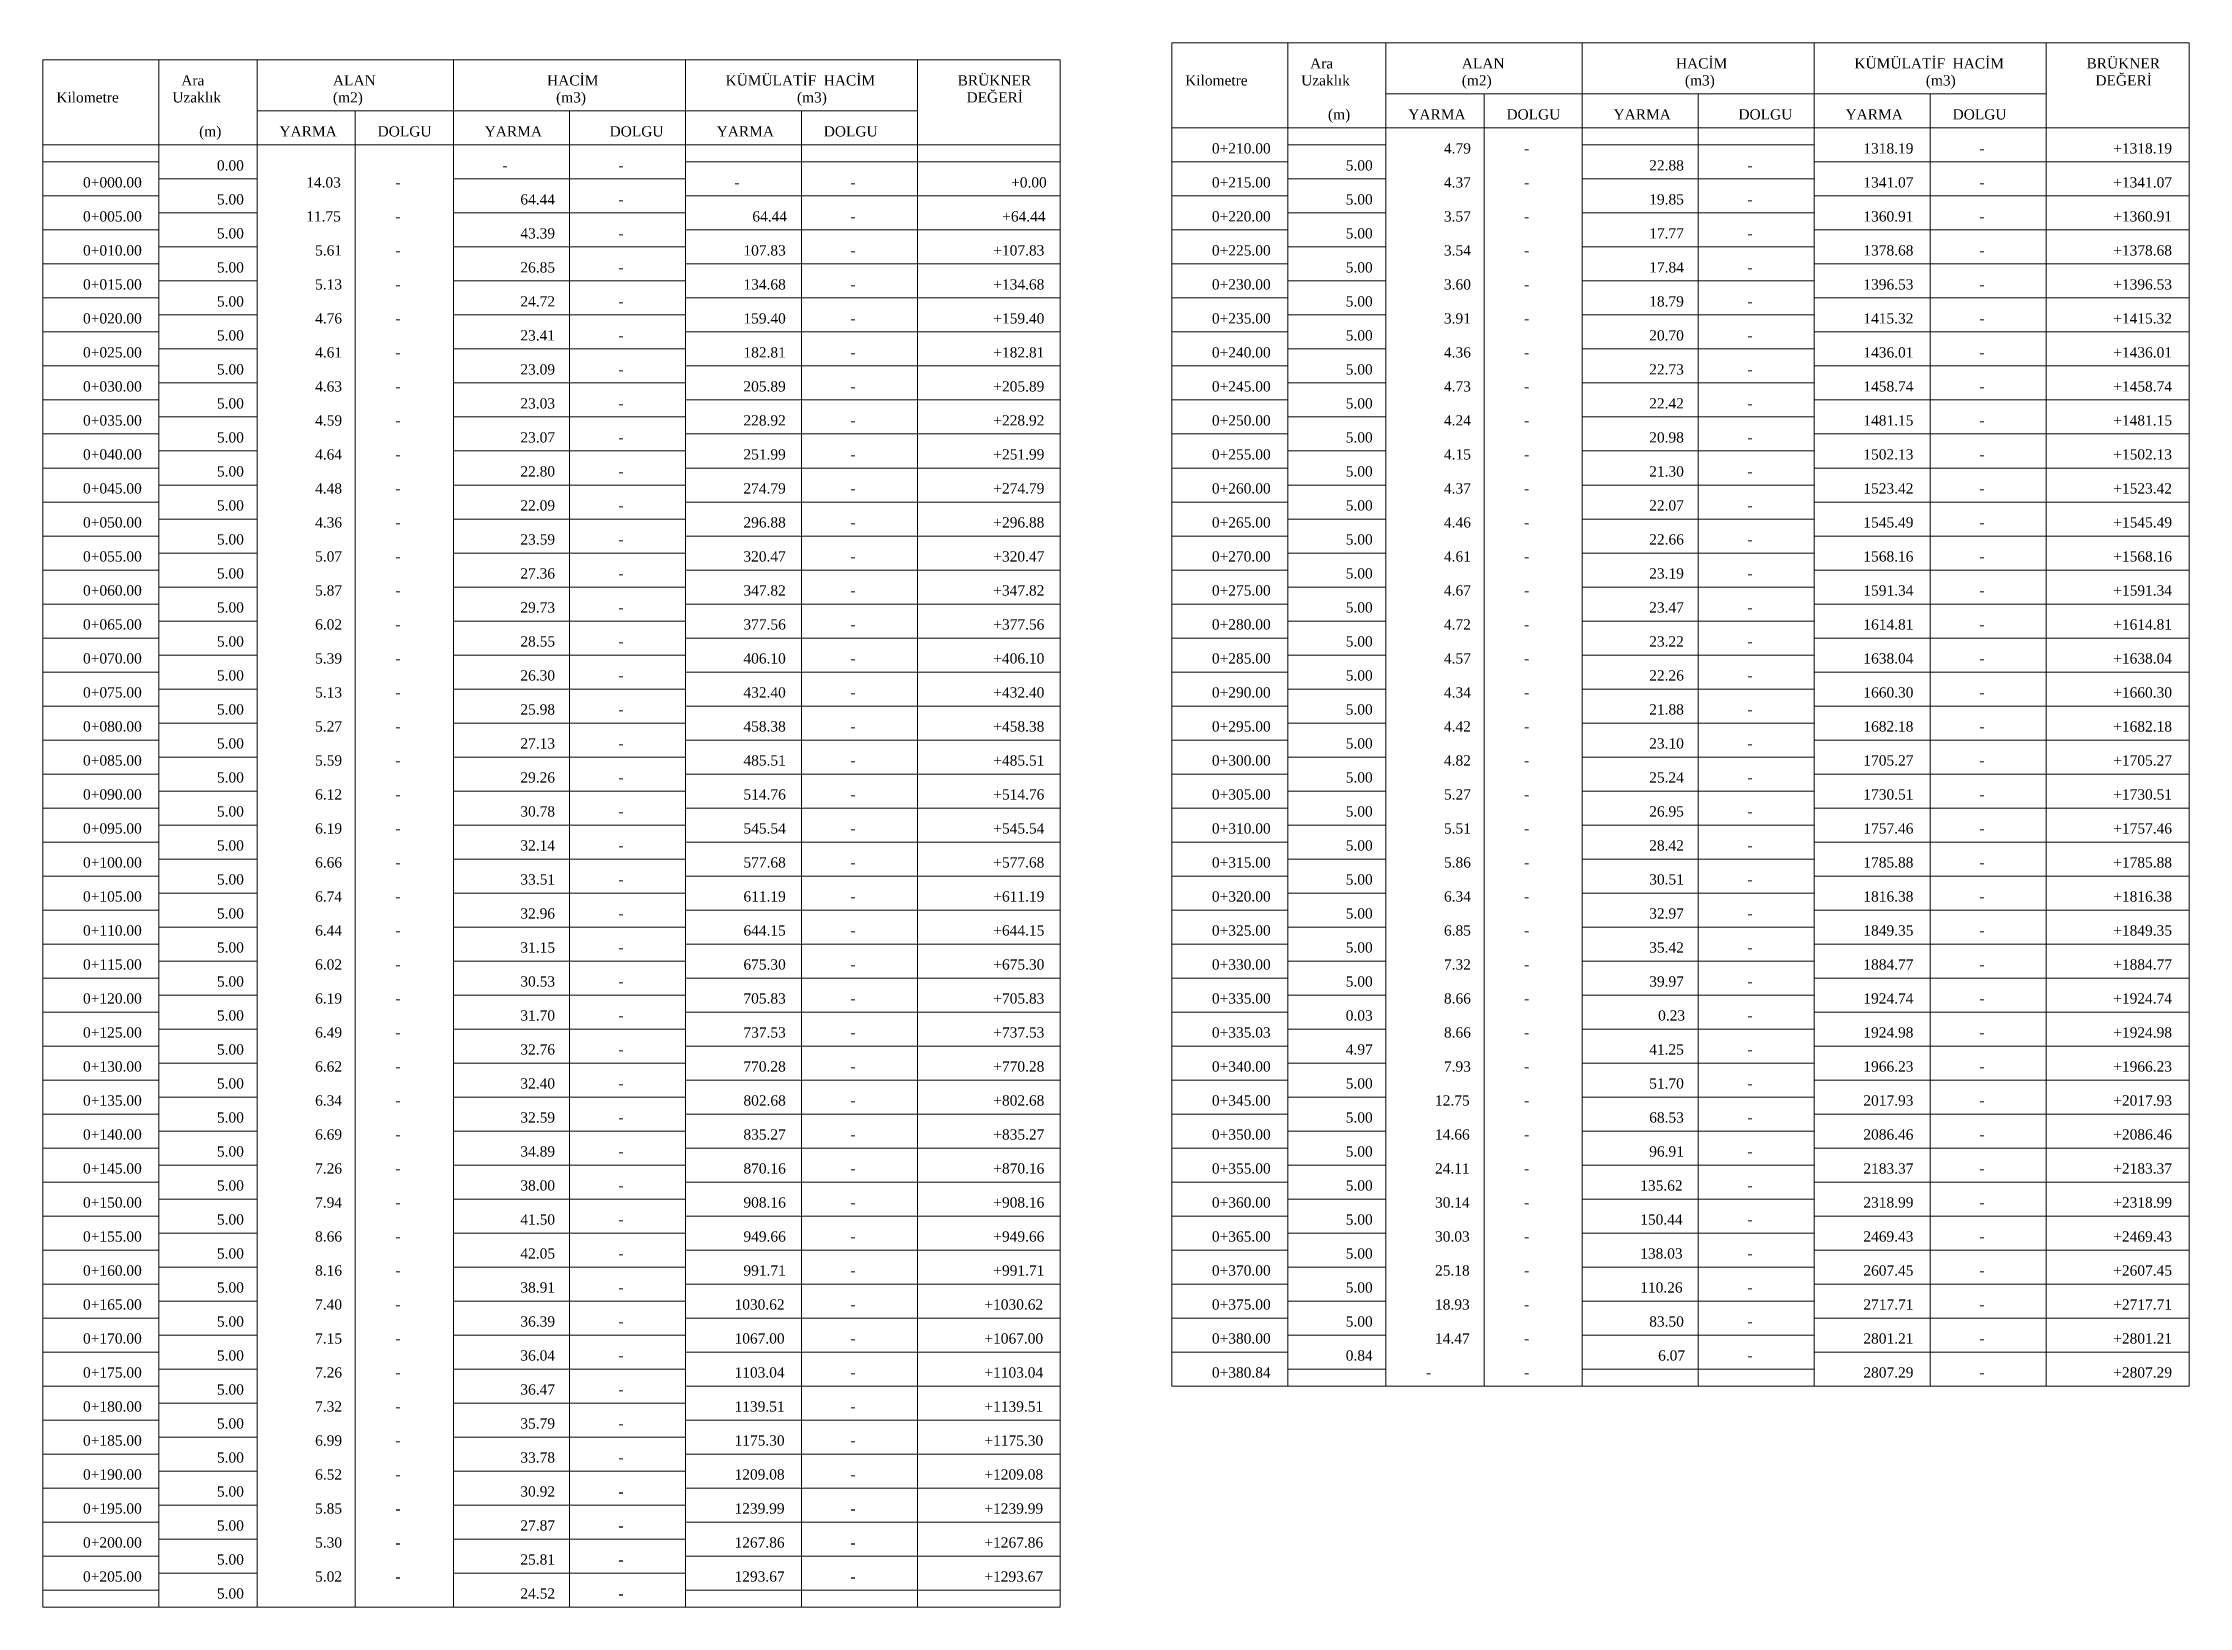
# Model space of a CAD drawing. Header units: metres. Extents: x 478603 to 489313, y 4282657 to 4289463.
# Drawn here: x 485146.6 to 485462.3, y 4284384.2 to 4284614.2 of the extents above; entities that cross this region are included whole.
import ezdxf

# ---------------------------------------------------------------- set-up
doc = ezdxf.new("R2010")
doc.units = ezdxf.units.M
for name, color, linetype, lineweight in [('TB_C', 96, 'Continuous', 0), ('TB_M', 18, 'Continuous', 0), ('TB_R', 1, 'Continuous', 0)]:
    doc.layers.add(name, color=color, linetype=linetype, lineweight=lineweight)
doc.styles.get("Standard").update_dxf_attribs({"font": 'times.ttf'})

msp = doc.modelspace()

# ---------------------------------------------------------------- texts
at = {"layer": 'TB_M'}
for s, p in [('Ara', (485333.01, 4284610.43)), ('ALAN', (485355.32, 4284610.43)), ('HACİM', (485386.82, 4284610.43)), ('KÜMÜLATİF', (485413.07, 4284610.43)), ('HACİM', (485427.51, 4284610.43)), ('BRÜKNER', (485447.2, 4284610.43)), ('Ara', (485166.98, 4284607.93)), ('ALAN', (485189.29, 4284607.93)), ('HACİM', (485220.79, 4284607.93)), ('KÜMÜLATİF', (485247.04, 4284607.93)), ('HACİM', (485261.48, 4284607.93)), ('BRÜKNER', (485281.17, 4284607.93)), ('Kilometre', (485314.64, 4284607.93)), ('Uzaklık', (485331.7, 4284607.93)), ('(m2)', (485355.32, 4284607.93)), ('(m3)', (485388.14, 4284607.93)), ('(m3)', (485423.57, 4284607.93)), ('DEĞERİ', (485448.51, 4284607.93)), ('Kilometre', (485148.61, 4284605.43)), ('Uzaklık', (485165.67, 4284605.43)), ('(m2)', (485189.29, 4284605.43)), ('(m3)', (485222.11, 4284605.43)), ('(m3)', (485257.54, 4284605.43)), ('DEĞERİ', (485282.48, 4284605.43)), ('(m)', (485335.64, 4284602.93)), ('YARMA', (485347.45, 4284602.93)), ('DOLGU', (485361.89, 4284602.93)), ('YARMA', (485377.64, 4284602.93)), ('DOLGU', (485396.01, 4284602.93)), ('YARMA', (485411.76, 4284602.93)), ('DOLGU', (485427.51, 4284602.93)), ('(m)', (485169.61, 4284600.43)), ('YARMA', (485181.42, 4284600.43)), ('DOLGU', (485195.86, 4284600.43)), ('YARMA', (485211.61, 4284600.43)), ('DOLGU', (485229.98, 4284600.43)), ('YARMA', (485245.73, 4284600.43)), ('DOLGU', (485261.48, 4284600.43)), ('0+210.00', (485318.57, 4284597.93)), ('-', (485364.51, 4284597.93)), ('-', (485431.45, 4284597.93)), ('-', (485214.23, 4284595.43)), ('-', (485231.29, 4284595.43)), ('-', (485397.32, 4284595.43)), ('0+000.00', (485152.54, 4284592.93)), ('-', (485198.48, 4284592.93)), ('-', (485248.36, 4284592.93)), ('-', (485265.42, 4284592.93)), ('0+215.00', (485318.57, 4284592.93)), ('-', (485364.51, 4284592.93)), ('-', (485431.45, 4284592.93)), ('0+005.00', (485152.54, 4284587.93)), ('-', (485198.48, 4284587.93)), ('-', (485231.29, 4284590.43)), ('-', (485265.42, 4284587.93)), ('0+220.00', (485318.57, 4284587.93)), ('-', (485364.51, 4284587.93)), ('-', (485397.32, 4284590.43)), ('-', (485431.45, 4284587.93)), ('-', (485231.29, 4284585.43)), ('-', (485397.32, 4284585.43)), ('0+010.00', (485152.54, 4284582.93)), ('-', (485198.48, 4284582.93)), ('-', (485265.42, 4284582.93)), ('0+225.00', (485318.57, 4284582.93)), ('-', (485364.51, 4284582.93)), ('-', (485431.45, 4284582.93)), ('0+015.00', (485152.54, 4284577.93)), ('-', (485231.29, 4284580.43)), ('0+230.00', (485318.57, 4284577.93)), ('-', (485397.32, 4284580.43)), ('-', (485198.48, 4284577.93)), ('-', (485231.29, 4284575.43)), ('-', (485265.42, 4284577.93)), ('-', (485364.51, 4284577.93)), ('-', (485397.32, 4284575.43)), ('-', (485431.45, 4284577.93)), ('0+020.00', (485152.54, 4284572.93)), ('-', (485198.48, 4284572.93)), ('-', (485265.42, 4284572.93)), ('0+235.00', (485318.57, 4284572.93)), ('-', (485364.51, 4284572.93)), ('-', (485431.45, 4284572.93)), ('-', (485231.29, 4284570.43)), ('-', (485397.32, 4284570.43)), ('0+025.00', (485152.54, 4284567.93)), ('-', (485198.48, 4284567.93)), ('-', (485265.42, 4284567.93)), ('0+240.00', (485318.57, 4284567.93)), ('-', (485364.51, 4284567.93)), ('-', (485431.45, 4284567.93)), ('0+030.00', (485152.54, 4284562.93)), ('-', (485198.48, 4284562.93)), ('-', (485231.29, 4284565.43)), ('-', (485265.42, 4284562.93)), ('0+245.00', (485318.57, 4284562.93)), ('-', (485364.51, 4284562.93)), ('-', (485397.32, 4284565.43)), ('-', (485431.45, 4284562.93)), ('-', (485231.29, 4284560.43)), ('-', (485397.32, 4284560.43)), ('0+035.00', (485152.54, 4284557.93)), ('-', (485198.48, 4284557.93)), ('-', (485265.42, 4284557.93)), ('0+250.00', (485318.57, 4284557.93)), ('-', (485364.51, 4284557.93)), ('-', (485431.45, 4284557.93)), ('0+040.00', (485152.54, 4284552.93)), ('-', (485231.29, 4284555.43)), ('0+255.00', (485318.57, 4284552.93)), ('-', (485397.32, 4284555.43)), ('-', (485198.48, 4284552.93)), ('-', (485231.29, 4284550.43)), ('-', (485265.42, 4284552.93)), ('-', (485364.51, 4284552.93)), ('-', (485397.32, 4284550.43)), ('-', (485431.45, 4284552.93)), ('0+045.00', (485152.54, 4284547.93)), ('-', (485198.48, 4284547.93)), ('-', (485265.42, 4284547.93)), ('0+260.00', (485318.57, 4284547.93)), ('-', (485364.51, 4284547.93)), ('-', (485431.45, 4284547.93)), ('0+050.00', (485152.54, 4284542.93)), ('-', (485231.29, 4284545.43)), ('0+265.00', (485318.57, 4284542.93)), ('-', (485397.32, 4284545.43)), ('-', (485198.48, 4284542.93)), ('-', (485265.42, 4284542.93)), ('-', (485364.51, 4284542.93)), ('-', (485431.45, 4284542.93)), ('0+055.00', (485152.54, 4284537.93)), ('-', (485198.48, 4284537.93)), ('-', (485231.29, 4284540.43)), ('-', (485265.42, 4284537.93)), ('0+270.00', (485318.57, 4284537.93)), ('-', (485364.51, 4284537.93)), ('-', (485397.32, 4284540.43)), ('-', (485431.45, 4284537.93)), ('-', (485231.29, 4284535.43)), ('-', (485397.32, 4284535.43)), ('0+060.00', (485152.54, 4284532.93)), ('-', (485198.48, 4284532.93)), ('-', (485265.42, 4284532.93)), ('0+275.00', (485318.57, 4284532.93)), ('-', (485364.51, 4284532.93)), ('-', (485431.45, 4284532.93)), ('0+065.00', (485152.54, 4284527.93)), ('-', (485198.48, 4284527.93)), ('-', (485231.29, 4284530.43)), ('-', (485265.42, 4284527.93)), ('0+280.00', (485318.57, 4284527.93)), ('-', (485364.51, 4284527.93)), ('-', (485397.32, 4284530.43)), ('-', (485431.45, 4284527.93)), ('-', (485231.29, 4284525.43)), ('-', (485397.32, 4284525.43)), ('0+070.00', (485152.54, 4284522.93)), ('-', (485198.48, 4284522.93)), ('-', (485265.42, 4284522.93)), ('0+285.00', (485318.57, 4284522.93)), ('-', (485364.51, 4284522.93)), ('-', (485431.45, 4284522.93)), ('0+075.00', (485152.54, 4284517.93)), ('-', (485231.29, 4284520.43)), ('0+290.00', (485318.57, 4284517.93)), ('-', (485397.32, 4284520.43)), ('-', (485198.48, 4284517.93)), ('-', (485231.29, 4284515.43)), ('-', (485265.42, 4284517.93)), ('-', (485364.51, 4284517.93)), ('-', (485397.32, 4284515.43)), ('-', (485431.45, 4284517.93)), ('0+080.00', (485152.54, 4284512.93)), ('-', (485198.48, 4284512.93)), ('-', (485265.42, 4284512.93)), ('0+295.00', (485318.57, 4284512.93)), ('-', (485364.51, 4284512.93)), ('-', (485431.45, 4284512.93)), ('-', (485231.29, 4284510.43)), ('-', (485397.32, 4284510.43)), ('0+085.00', (485152.54, 4284507.93)), ('-', (485198.48, 4284507.93)), ('-', (485265.42, 4284507.93)), ('0+300.00', (485318.57, 4284507.93)), ('-', (485364.51, 4284507.93)), ('-', (485431.45, 4284507.93)), ('0+090.00', (485152.54, 4284502.93)), ('-', (485198.48, 4284502.93)), ('-', (485231.29, 4284505.43)), ('-', (485265.42, 4284502.93)), ('0+305.00', (485318.57, 4284502.93)), ('-', (485364.51, 4284502.93)), ('-', (485397.32, 4284505.43)), ('-', (485431.45, 4284502.93)), ('-', (485231.29, 4284500.43)), ('-', (485397.32, 4284500.43)), ('0+095.00', (485152.54, 4284497.93)), ('-', (485198.48, 4284497.93)), ('-', (485265.42, 4284497.93)), ('0+310.00', (485318.57, 4284497.93)), ('-', (485364.51, 4284497.93)), ('-', (485431.45, 4284497.93)), ('0+100.00', (485152.54, 4284492.93)), ('-', (485231.29, 4284495.43)), ('0+315.00', (485318.57, 4284492.93)), ('-', (485397.32, 4284495.43)), ('-', (485198.48, 4284492.93)), ('-', (485231.29, 4284490.43)), ('-', (485265.42, 4284492.93)), ('-', (485364.51, 4284492.93)), ('-', (485397.32, 4284490.43)), ('-', (485431.45, 4284492.93)), ('0+105.00', (485152.54, 4284487.93)), ('-', (485198.48, 4284487.93)), ('-', (485265.42, 4284487.93)), ('0+320.00', (485318.57, 4284487.93)), ('-', (485364.51, 4284487.93)), ('-', (485431.45, 4284487.93)), ('0+110.00', (485152.54, 4284482.93)), ('-', (485231.29, 4284485.43)), ('0+325.00', (485318.57, 4284482.93)), ('-', (485397.32, 4284485.43)), ('-', (485198.48, 4284482.93)), ('-', (485265.42, 4284482.93)), ('-', (485364.51, 4284482.93)), ('-', (485431.45, 4284482.93)), ('0+115.00', (485152.54, 4284477.93)), ('-', (485198.48, 4284477.93)), ('-', (485231.29, 4284480.43)), ('-', (485265.42, 4284477.93)), ('0+330.00', (485318.57, 4284477.93)), ('-', (485364.51, 4284477.93)), ('-', (485397.32, 4284480.43)), ('-', (485431.45, 4284477.93)), ('-', (485231.29, 4284475.43)), ('-', (485397.32, 4284475.43)), ('0+120.00', (485152.54, 4284472.93)), ('-', (485198.48, 4284472.93)), ('-', (485265.42, 4284472.93)), ('0+335.00', (485318.57, 4284472.93)), ('-', (485364.51, 4284472.93)), ('-', (485431.45, 4284472.93)), ('0+125.00', (485152.54, 4284467.93)), ('-', (485231.29, 4284470.43)), ('0+335.03', (485318.57, 4284467.93)), ('-', (485397.32, 4284470.43)), ('-', (485198.48, 4284467.93)), ('-', (485231.29, 4284465.43)), ('-', (485265.42, 4284467.93)), ('-', (485364.51, 4284467.93)), ('-', (485397.32, 4284465.43)), ('-', (485431.45, 4284467.93)), ('0+130.00', (485152.54, 4284462.93)), ('-', (485198.48, 4284462.93)), ('-', (485265.42, 4284462.93)), ('0+340.00', (485318.57, 4284462.93)), ('-', (485364.51, 4284462.93)), ('-', (485431.45, 4284462.93)), ('0+135.00', (485152.54, 4284457.93)), ('-', (485231.29, 4284460.43)), ('0+345.00', (485318.57, 4284457.93)), ('-', (485397.32, 4284460.43)), ('-', (485198.48, 4284457.93)), ('-', (485231.29, 4284455.43)), ('-', (485265.42, 4284457.93)), ('-', (485364.51, 4284457.93)), ('-', (485397.32, 4284455.43)), ('-', (485431.45, 4284457.93)), ('0+140.00', (485152.54, 4284452.93)), ('-', (485198.48, 4284452.93)), ('-', (485265.42, 4284452.93)), ('0+350.00', (485318.57, 4284452.93)), ('-', (485364.51, 4284452.93)), ('-', (485431.45, 4284452.93)), ('-', (485231.29, 4284450.43)), ('-', (485397.32, 4284450.43)), ('0+145.00', (485152.54, 4284447.93)), ('-', (485198.48, 4284447.93)), ('-', (485265.42, 4284447.93)), ('0+355.00', (485318.57, 4284447.93)), ('-', (485364.51, 4284447.93)), ('-', (485431.45, 4284447.93)), ('0+150.00', (485152.54, 4284442.93)), ('-', (485198.48, 4284442.93)), ('-', (485231.29, 4284445.43)), ('-', (485265.42, 4284442.93)), ('0+360.00', (485318.57, 4284442.93)), ('-', (485364.51, 4284442.93)), ('-', (485397.32, 4284445.43)), ('-', (485431.45, 4284442.93)), ('-', (485231.29, 4284440.43)), ('-', (485397.32, 4284440.43)), ('0+155.00', (485152.54, 4284437.93)), ('-', (485198.48, 4284437.93)), ('-', (485265.42, 4284437.93)), ('0+365.00', (485318.57, 4284437.93)), ('-', (485364.51, 4284437.93)), ('-', (485431.45, 4284437.93)), ('0+160.00', (485152.54, 4284432.93)), ('-', (485231.29, 4284435.43)), ('0+370.00', (485318.57, 4284432.93)), ('-', (485397.32, 4284435.43)), ('-', (485198.48, 4284432.93)), ('-', (485231.29, 4284430.43)), ('-', (485265.42, 4284432.93)), ('-', (485364.51, 4284432.93)), ('-', (485397.32, 4284430.43)), ('-', (485431.45, 4284432.93)), ('0+165.00', (485152.54, 4284427.93)), ('-', (485198.48, 4284427.93)), ('-', (485265.42, 4284427.93)), ('0+375.00', (485318.57, 4284427.93)), ('-', (485364.51, 4284427.93)), ('-', (485431.45, 4284427.93)), ('0+170.00', (485152.54, 4284422.93)), ('-', (485231.29, 4284425.43)), ('0+380.00', (485318.57, 4284422.93)), ('-', (485397.32, 4284425.43)), ('-', (485198.48, 4284422.93)), ('-', (485265.42, 4284422.93)), ('-', (485364.51, 4284422.93)), ('-', (485431.45, 4284422.93)), ('0+175.00', (485152.54, 4284417.93)), ('-', (485198.48, 4284417.93)), ('-', (485231.29, 4284420.43)), ('-', (485265.42, 4284417.93)), ('0+380.84', (485318.57, 4284417.93)), ('-', (485350.07, 4284417.93)), ('-', (485364.51, 4284417.93)), ('-', (485397.32, 4284420.43)), ('-', (485431.45, 4284417.93)), ('-', (485231.29, 4284415.43)), ('0+180.00', (485152.54, 4284412.93)), ('-', (485198.48, 4284412.93)), ('-', (485265.42, 4284412.93)), ('0+185.00', (485152.54, 4284407.93)), ('-', (485231.29, 4284410.43)), ('-', (485198.48, 4284407.93)), ('-', (485231.29, 4284405.43)), ('-', (485265.42, 4284407.93)), ('0+190.00', (485152.54, 4284402.93)), ('-', (485198.48, 4284402.93)), ('-', (485265.42, 4284402.93)), ('0+195.00', (485152.54, 4284397.93)), ('-', (485231.29, 4284400.43)), ('-', (485198.48, 4284397.93)), ('-', (485231.29, 4284395.43)), ('-', (485265.42, 4284397.93)), ('0+200.00', (485152.54, 4284392.93)), ('-', (485198.48, 4284392.93)), ('-', (485265.42, 4284392.93)), ('-', (485231.29, 4284390.43)), ('0+205.00', (485152.54, 4284387.93)), ('-', (485198.48, 4284387.93)), ('-', (485265.42, 4284387.93)), ('-', (485231.29, 4284385.43))]:
    msp.add_text(s, height=1.5, dxfattribs=at).set_placement(p)
at = {"layer": 'TB_R'}
for s, p in [('4.79', (485352.7, 4284597.93)), ('1318.19', (485414.39, 4284597.93)), ('+1318.19', (485451.14, 4284597.93)), ('0.00', (485172.23, 4284595.43)), ('5.00', (485338.26, 4284595.43)), ('22.88', (485382.89, 4284595.43)), ('5.00', (485172.23, 4284590.43)), ('14.03', (485185.36, 4284592.93)), ('64.44', (485216.86, 4284590.43)), ('+0.00', (485289.04, 4284592.93)), ('5.00', (485338.26, 4284590.43)), ('4.37', (485352.7, 4284592.93)), ('19.85', (485382.89, 4284590.43)), ('1341.07', (485414.39, 4284592.93)), ('+1341.07', (485451.14, 4284592.93)), ('11.75', (485185.36, 4284587.93)), ('64.44', (485250.98, 4284587.93)), ('+64.44', (485287.73, 4284587.93)), ('3.57', (485352.7, 4284587.93)), ('1360.91', (485414.39, 4284587.93)), ('+1360.91', (485451.14, 4284587.93)), ('5.00', (485172.23, 4284585.43)), ('43.39', (485216.86, 4284585.43)), ('5.00', (485338.26, 4284585.43)), ('17.77', (485382.89, 4284585.43)), ('5.61', (485186.67, 4284582.93)), ('107.83', (485249.67, 4284582.93)), ('+107.83', (485286.42, 4284582.93)), ('3.54', (485352.7, 4284582.93)), ('1378.68', (485414.39, 4284582.93)), ('+1378.68', (485451.14, 4284582.93)), ('5.00', (485172.23, 4284580.43)), ('5.13', (485186.67, 4284577.93)), ('26.85', (485216.86, 4284580.43)), ('134.68', (485249.67, 4284577.93)), ('+134.68', (485286.42, 4284577.93)), ('5.00', (485338.26, 4284580.43)), ('3.60', (485352.7, 4284577.93)), ('17.84', (485382.89, 4284580.43)), ('1396.53', (485414.39, 4284577.93)), ('+1396.53', (485451.14, 4284577.93)), ('5.00', (485172.23, 4284575.43)), ('24.72', (485216.86, 4284575.43)), ('5.00', (485338.26, 4284575.43)), ('18.79', (485382.89, 4284575.43)), ('4.76', (485186.67, 4284572.93)), ('159.40', (485249.67, 4284572.93)), ('+159.40', (485286.42, 4284572.93)), ('3.91', (485352.7, 4284572.93)), ('1415.32', (485414.39, 4284572.93)), ('+1415.32', (485451.14, 4284572.93)), ('5.00', (485172.23, 4284570.43)), ('23.41', (485216.86, 4284570.43)), ('5.00', (485338.26, 4284570.43)), ('20.70', (485382.89, 4284570.43)), ('5.00', (485172.23, 4284565.43)), ('4.61', (485186.67, 4284567.93)), ('23.09', (485216.86, 4284565.43)), ('182.81', (485249.67, 4284567.93)), ('+182.81', (485286.42, 4284567.93)), ('5.00', (485338.26, 4284565.43)), ('4.36', (485352.7, 4284567.93)), ('22.73', (485382.89, 4284565.43)), ('1436.01', (485414.39, 4284567.93)), ('+1436.01', (485451.14, 4284567.93)), ('4.63', (485186.67, 4284562.93)), ('205.89', (485249.67, 4284562.93)), ('+205.89', (485286.42, 4284562.93)), ('4.73', (485352.7, 4284562.93)), ('1458.74', (485414.39, 4284562.93)), ('+1458.74', (485451.14, 4284562.93)), ('5.00', (485172.23, 4284560.43)), ('23.03', (485216.86, 4284560.43)), ('5.00', (485338.26, 4284560.43)), ('22.42', (485382.89, 4284560.43)), ('5.00', (485172.23, 4284555.43)), ('4.59', (485186.67, 4284557.93)), ('23.07', (485216.86, 4284555.43)), ('228.92', (485249.67, 4284557.93)), ('+228.92', (485286.42, 4284557.93)), ('5.00', (485338.26, 4284555.43)), ('4.24', (485352.7, 4284557.93)), ('20.98', (485382.89, 4284555.43)), ('1481.15', (485414.39, 4284557.93)), ('+1481.15', (485451.14, 4284557.93)), ('4.64', (485186.67, 4284552.93)), ('251.99', (485249.67, 4284552.93)), ('+251.99', (485286.42, 4284552.93)), ('4.15', (485352.7, 4284552.93)), ('1502.13', (485414.39, 4284552.93)), ('+1502.13', (485451.14, 4284552.93)), ('5.00', (485172.23, 4284550.43)), ('22.80', (485216.86, 4284550.43)), ('5.00', (485338.26, 4284550.43)), ('21.30', (485382.89, 4284550.43)), ('4.48', (485186.67, 4284547.93)), ('274.79', (485249.67, 4284547.93)), ('+274.79', (485286.42, 4284547.93)), ('4.37', (485352.7, 4284547.93)), ('1523.42', (485414.39, 4284547.93)), ('+1523.42', (485451.14, 4284547.93)), ('5.00', (485172.23, 4284545.43)), ('4.36', (485186.67, 4284542.93)), ('22.09', (485216.86, 4284545.43)), ('296.88', (485249.67, 4284542.93)), ('+296.88', (485286.42, 4284542.93)), ('5.00', (485338.26, 4284545.43)), ('4.46', (485352.7, 4284542.93)), ('22.07', (485382.89, 4284545.43)), ('1545.49', (485414.39, 4284542.93)), ('+1545.49', (485451.14, 4284542.93)), ('5.00', (485172.23, 4284540.43)), ('23.59', (485216.86, 4284540.43)), ('5.00', (485338.26, 4284540.43)), ('22.66', (485382.89, 4284540.43)), ('5.07', (485186.67, 4284537.93)), ('320.47', (485249.67, 4284537.93)), ('+320.47', (485286.42, 4284537.93)), ('4.61', (485352.7, 4284537.93)), ('1568.16', (485414.39, 4284537.93)), ('+1568.16', (485451.14, 4284537.93)), ('5.00', (485172.23, 4284535.43)), ('27.36', (485216.86, 4284535.43)), ('5.00', (485338.26, 4284535.43)), ('23.19', (485382.89, 4284535.43)), ('5.00', (485172.23, 4284530.43)), ('5.87', (485186.67, 4284532.93)), ('29.73', (485216.86, 4284530.43)), ('347.82', (485249.67, 4284532.93)), ('+347.82', (485286.42, 4284532.93)), ('5.00', (485338.26, 4284530.43)), ('4.67', (485352.7, 4284532.93)), ('23.47', (485382.89, 4284530.43)), ('1591.34', (485414.39, 4284532.93)), ('+1591.34', (485451.14, 4284532.93)), ('6.02', (485186.67, 4284527.93)), ('377.56', (485249.67, 4284527.93)), ('+377.56', (485286.42, 4284527.93)), ('4.72', (485352.7, 4284527.93)), ('1614.81', (485414.39, 4284527.93)), ('+1614.81', (485451.14, 4284527.93)), ('5.00', (485172.23, 4284525.43)), ('28.55', (485216.86, 4284525.43)), ('5.00', (485338.26, 4284525.43)), ('23.22', (485382.89, 4284525.43)), ('5.39', (485186.67, 4284522.93)), ('406.10', (485249.67, 4284522.93)), ('+406.10', (485286.42, 4284522.93)), ('4.57', (485352.7, 4284522.93)), ('1638.04', (485414.39, 4284522.93)), ('+1638.04', (485451.14, 4284522.93)), ('5.00', (485172.23, 4284520.43)), ('5.13', (485186.67, 4284517.93)), ('26.30', (485216.86, 4284520.43)), ('432.40', (485249.67, 4284517.93)), ('+432.40', (485286.42, 4284517.93)), ('5.00', (485338.26, 4284520.43)), ('4.34', (485352.7, 4284517.93)), ('22.26', (485382.89, 4284520.43)), ('1660.30', (485414.39, 4284517.93)), ('+1660.30', (485451.14, 4284517.93)), ('5.00', (485172.23, 4284515.43)), ('25.98', (485216.86, 4284515.43)), ('5.00', (485338.26, 4284515.43)), ('21.88', (485382.89, 4284515.43)), ('5.27', (485186.67, 4284512.93)), ('458.38', (485249.67, 4284512.93)), ('+458.38', (485286.42, 4284512.93)), ('4.42', (485352.7, 4284512.93)), ('1682.18', (485414.39, 4284512.93)), ('+1682.18', (485451.14, 4284512.93)), ('5.00', (485172.23, 4284510.43)), ('27.13', (485216.86, 4284510.43)), ('5.00', (485338.26, 4284510.43)), ('23.10', (485382.89, 4284510.43)), ('5.00', (485172.23, 4284505.43)), ('5.59', (485186.67, 4284507.93)), ('29.26', (485216.86, 4284505.43)), ('485.51', (485249.67, 4284507.93)), ('+485.51', (485286.42, 4284507.93)), ('5.00', (485338.26, 4284505.43)), ('4.82', (485352.7, 4284507.93)), ('25.24', (485382.89, 4284505.43)), ('1705.27', (485414.39, 4284507.93)), ('+1705.27', (485451.14, 4284507.93)), ('6.12', (485186.67, 4284502.93)), ('514.76', (485249.67, 4284502.93)), ('+514.76', (485286.42, 4284502.93)), ('5.27', (485352.7, 4284502.93)), ('1730.51', (485414.39, 4284502.93)), ('+1730.51', (485451.14, 4284502.93)), ('5.00', (485172.23, 4284500.43)), ('30.78', (485216.86, 4284500.43)), ('5.00', (485338.26, 4284500.43)), ('26.95', (485382.89, 4284500.43)), ('6.19', (485186.67, 4284497.93)), ('545.54', (485249.67, 4284497.93)), ('+545.54', (485286.42, 4284497.93)), ('5.51', (485352.7, 4284497.93)), ('1757.46', (485414.39, 4284497.93)), ('+1757.46', (485451.14, 4284497.93)), ('5.00', (485172.23, 4284495.43)), ('6.66', (485186.67, 4284492.93)), ('32.14', (485216.86, 4284495.43)), ('577.68', (485249.67, 4284492.93)), ('+577.68', (485286.42, 4284492.93)), ('5.00', (485338.26, 4284495.43)), ('5.86', (485352.7, 4284492.93)), ('28.42', (485382.89, 4284495.43)), ('1785.88', (485414.39, 4284492.93)), ('+1785.88', (485451.14, 4284492.93)), ('5.00', (485172.23, 4284490.43)), ('33.51', (485216.86, 4284490.43)), ('5.00', (485338.26, 4284490.43)), ('30.51', (485382.89, 4284490.43)), ('6.74', (485186.67, 4284487.93)), ('611.19', (485249.67, 4284487.93)), ('+611.19', (485286.42, 4284487.93)), ('6.34', (485352.7, 4284487.93)), ('1816.38', (485414.39, 4284487.93)), ('+1816.38', (485451.14, 4284487.93)), ('5.00', (485172.23, 4284485.43)), ('6.44', (485186.67, 4284482.93)), ('32.96', (485216.86, 4284485.43)), ('644.15', (485249.67, 4284482.93)), ('+644.15', (485286.42, 4284482.93)), ('5.00', (485338.26, 4284485.43)), ('6.85', (485352.7, 4284482.93)), ('32.97', (485382.89, 4284485.43)), ('1849.35', (485414.39, 4284482.93)), ('+1849.35', (485451.14, 4284482.93)), ('5.00', (485172.23, 4284480.43)), ('31.15', (485216.86, 4284480.43)), ('5.00', (485338.26, 4284480.43)), ('35.42', (485382.89, 4284480.43)), ('6.02', (485186.67, 4284477.93)), ('675.30', (485249.67, 4284477.93)), ('+675.30', (485286.42, 4284477.93)), ('7.32', (485352.7, 4284477.93)), ('1884.77', (485414.39, 4284477.93)), ('+1884.77', (485451.14, 4284477.93)), ('5.00', (485172.23, 4284475.43)), ('30.53', (485216.86, 4284475.43)), ('5.00', (485338.26, 4284475.43)), ('39.97', (485382.89, 4284475.43)), ('5.00', (485172.23, 4284470.43)), ('6.19', (485186.67, 4284472.93)), ('31.70', (485216.86, 4284470.43)), ('705.83', (485249.67, 4284472.93)), ('+705.83', (485286.42, 4284472.93)), ('0.03', (485338.26, 4284470.43)), ('8.66', (485352.7, 4284472.93)), ('0.23', (485384.2, 4284470.43)), ('1924.74', (485414.39, 4284472.93)), ('+1924.74', (485451.14, 4284472.93)), ('6.49', (485186.67, 4284467.93)), ('737.53', (485249.67, 4284467.93)), ('+737.53', (485286.42, 4284467.93)), ('8.66', (485352.7, 4284467.93)), ('1924.98', (485414.39, 4284467.93)), ('+1924.98', (485451.14, 4284467.93)), ('5.00', (485172.23, 4284465.43)), ('32.76', (485216.86, 4284465.43)), ('4.97', (485338.26, 4284465.43)), ('41.25', (485382.89, 4284465.43)), ('6.62', (485186.67, 4284462.93)), ('770.28', (485249.67, 4284462.93)), ('+770.28', (485286.42, 4284462.93)), ('7.93', (485352.7, 4284462.93)), ('1966.23', (485414.39, 4284462.93)), ('+1966.23', (485451.14, 4284462.93)), ('5.00', (485172.23, 4284460.43)), ('6.34', (485186.67, 4284457.93)), ('32.40', (485216.86, 4284460.43)), ('802.68', (485249.67, 4284457.93)), ('+802.68', (485286.42, 4284457.93)), ('5.00', (485338.26, 4284460.43)), ('12.75', (485351.39, 4284457.93)), ('51.70', (485382.89, 4284460.43)), ('2017.93', (485414.39, 4284457.93)), ('+2017.93', (485451.14, 4284457.93)), ('5.00', (485172.23, 4284455.43)), ('32.59', (485216.86, 4284455.43)), ('5.00', (485338.26, 4284455.43)), ('68.53', (485382.89, 4284455.43)), ('6.69', (485186.67, 4284452.93)), ('835.27', (485249.67, 4284452.93)), ('+835.27', (485286.42, 4284452.93)), ('14.66', (485351.39, 4284452.93)), ('2086.46', (485414.39, 4284452.93)), ('+2086.46', (485451.14, 4284452.93)), ('5.00', (485172.23, 4284450.43)), ('34.89', (485216.86, 4284450.43)), ('5.00', (485338.26, 4284450.43)), ('96.91', (485382.89, 4284450.43)), ('5.00', (485172.23, 4284445.43)), ('7.26', (485186.67, 4284447.93)), ('38.00', (485216.86, 4284445.43)), ('870.16', (485249.67, 4284447.93)), ('+870.16', (485286.42, 4284447.93)), ('5.00', (485338.26, 4284445.43)), ('24.11', (485351.39, 4284447.93)), ('135.62', (485381.57, 4284445.43)), ('2183.37', (485414.39, 4284447.93)), ('+2183.37', (485451.14, 4284447.93)), ('7.94', (485186.67, 4284442.93)), ('908.16', (485249.67, 4284442.93)), ('+908.16', (485286.42, 4284442.93)), ('30.14', (485351.39, 4284442.93)), ('2318.99', (485414.39, 4284442.93)), ('+2318.99', (485451.14, 4284442.93)), ('5.00', (485172.23, 4284440.43)), ('41.50', (485216.86, 4284440.43)), ('5.00', (485338.26, 4284440.43)), ('150.44', (485381.57, 4284440.43)), ('8.66', (485186.67, 4284437.93)), ('949.66', (485249.67, 4284437.93)), ('+949.66', (485286.42, 4284437.93)), ('30.03', (485351.39, 4284437.93)), ('2469.43', (485414.39, 4284437.93)), ('+2469.43', (485451.14, 4284437.93)), ('5.00', (485172.23, 4284435.43)), ('8.16', (485186.67, 4284432.93)), ('42.05', (485216.86, 4284435.43)), ('991.71', (485249.67, 4284432.93)), ('+991.71', (485286.42, 4284432.93)), ('5.00', (485338.26, 4284435.43)), ('25.18', (485351.39, 4284432.93)), ('138.03', (485381.57, 4284435.43)), ('2607.45', (485414.39, 4284432.93)), ('+2607.45', (485451.14, 4284432.93)), ('5.00', (485172.23, 4284430.43)), ('38.91', (485216.86, 4284430.43)), ('5.00', (485338.26, 4284430.43)), ('110.26', (485381.57, 4284430.43)), ('7.40', (485186.67, 4284427.93)), ('1030.62', (485248.36, 4284427.93)), ('+1030.62', (485285.11, 4284427.93)), ('18.93', (485351.39, 4284427.93)), ('2717.71', (485414.39, 4284427.93)), ('+2717.71', (485451.14, 4284427.93)), ('5.00', (485172.23, 4284425.43)), ('7.15', (485186.67, 4284422.93)), ('36.39', (485216.86, 4284425.43)), ('1067.00', (485248.36, 4284422.93)), ('+1067.00', (485285.11, 4284422.93)), ('5.00', (485338.26, 4284425.43)), ('14.47', (485351.39, 4284422.93)), ('83.50', (485382.89, 4284425.43)), ('2801.21', (485414.39, 4284422.93)), ('+2801.21', (485451.14, 4284422.93)), ('5.00', (485172.23, 4284420.43)), ('36.04', (485216.86, 4284420.43)), ('0.84', (485338.26, 4284420.43)), ('6.07', (485384.2, 4284420.43)), ('7.26', (485186.67, 4284417.93)), ('1103.04', (485248.36, 4284417.93)), ('+1103.04', (485285.11, 4284417.93)), ('2807.29', (485414.39, 4284417.93)), ('+2807.29', (485451.14, 4284417.93)), ('5.00', (485172.23, 4284415.43)), ('36.47', (485216.86, 4284415.43)), ('5.00', (485172.23, 4284410.43)), ('7.32', (485186.67, 4284412.93)), ('35.79', (485216.86, 4284410.43)), ('1139.51', (485248.36, 4284412.93)), ('+1139.51', (485285.11, 4284412.93)), ('6.99', (485186.67, 4284407.93)), ('1175.30', (485248.36, 4284407.93)), ('+1175.30', (485285.11, 4284407.93)), ('5.00', (485172.23, 4284405.43)), ('33.78', (485216.86, 4284405.43)), ('6.52', (485186.67, 4284402.93)), ('1209.08', (485248.36, 4284402.93)), ('+1209.08', (485285.11, 4284402.93)), ('5.00', (485172.23, 4284400.43)), ('5.85', (485186.67, 4284397.93)), ('30.92', (485216.86, 4284400.43)), ('1239.99', (485248.36, 4284397.93)), ('+1239.99', (485285.11, 4284397.93)), ('5.00', (485172.23, 4284395.43)), ('27.87', (485216.86, 4284395.43)), ('5.30', (485186.67, 4284392.93)), ('1267.86', (485248.36, 4284392.93)), ('+1267.86', (485285.11, 4284392.93)), ('5.00', (485172.23, 4284390.43)), ('25.81', (485216.86, 4284390.43)), ('5.00', (485172.23, 4284385.43)), ('5.02', (485186.67, 4284387.93)), ('24.52', (485216.86, 4284385.43)), ('1293.67', (485248.36, 4284387.93)), ('+1293.67', (485285.11, 4284387.93))]:
    msp.add_text(s, height=1.5, dxfattribs=at).set_placement(p)

# ---------------------------------------------------------------- linework, layer by layer
at = {"layer": 'TB_C'}
for p, q in [((485312.67, 4284614.18), (485462.29, 4284614.18)), ((485312.67, 4284614.18), (485312.67, 4284416.68)), ((485329.73, 4284614.18), (485329.73, 4284416.68)), ((485344.17, 4284614.18), (485344.17, 4284416.68)), ((485373.04, 4284614.18), (485373.04, 4284416.68)), ((485407.17, 4284614.18), (485407.17, 4284416.68)), ((485441.29, 4284614.18), (485441.29, 4284416.68)), ((485462.29, 4284614.18), (485462.29, 4284416.68)), ((485146.64, 4284611.68), (485296.26, 4284611.68)), ((485146.64, 4284611.68), (485146.64, 4284384.18)), ((485163.7, 4284611.68), (485163.7, 4284384.18)), ((485178.14, 4284611.68), (485178.14, 4284384.18)), ((485207.01, 4284611.68), (485207.01, 4284384.18)), ((485241.14, 4284611.68), (485241.14, 4284384.18)), ((485275.26, 4284611.68), (485275.26, 4284384.18)), ((485296.26, 4284611.68), (485296.26, 4284384.18)), ((485344.17, 4284606.68), (485441.29, 4284606.68)), ((485358.61, 4284606.68), (485358.61, 4284416.68)), ((485390.11, 4284606.68), (485390.11, 4284416.68)), ((485424.23, 4284606.68), (485424.23, 4284416.68)), ((485178.14, 4284604.18), (485275.26, 4284604.18)), ((485192.57, 4284604.18), (485192.57, 4284384.18)), ((485224.07, 4284604.18), (485224.07, 4284384.18)), ((485258.2, 4284604.18), (485258.2, 4284384.18)), ((485312.67, 4284601.68), (485462.29, 4284601.68)), ((485146.64, 4284599.18), (485296.26, 4284599.18)), ((485329.73, 4284599.18), (485344.17, 4284599.18)), ((485373.04, 4284599.18), (485407.17, 4284599.18)), ((485146.64, 4284596.68), (485163.7, 4284596.68)), ((485241.14, 4284596.68), (485296.26, 4284596.68)), ((485312.67, 4284596.68), (485329.73, 4284596.68)), ((485407.17, 4284596.68), (485462.29, 4284596.68)), ((485146.64, 4284591.68), (485163.7, 4284591.68)), ((485163.7, 4284594.18), (485178.14, 4284594.18)), ((485207.01, 4284594.18), (485241.14, 4284594.18)), ((485241.14, 4284591.68), (485296.26, 4284591.68)), ((485312.67, 4284591.68), (485329.73, 4284591.68)), ((485329.73, 4284594.18), (485344.17, 4284594.18)), ((485373.04, 4284594.18), (485407.17, 4284594.18)), ((485407.17, 4284591.68), (485462.29, 4284591.68)), ((485163.7, 4284589.18), (485178.14, 4284589.18)), ((485207.01, 4284589.18), (485241.14, 4284589.18)), ((485329.73, 4284589.18), (485344.17, 4284589.18)), ((485373.04, 4284589.18), (485407.17, 4284589.18)), ((485146.64, 4284586.68), (485163.7, 4284586.68)), ((485241.14, 4284586.68), (485296.26, 4284586.68)), ((485312.67, 4284586.68), (485329.73, 4284586.68)), ((485407.17, 4284586.68), (485462.29, 4284586.68)), ((485163.7, 4284584.18), (485178.14, 4284584.18)), ((485207.01, 4284584.18), (485241.14, 4284584.18)), ((485329.73, 4284584.18), (485344.17, 4284584.18)), ((485373.04, 4284584.18), (485407.17, 4284584.18)), ((485146.64, 4284581.68), (485163.7, 4284581.68)), ((485163.7, 4284579.18), (485178.14, 4284579.18)), ((485207.01, 4284579.18), (485241.14, 4284579.18)), ((485241.14, 4284581.68), (485296.26, 4284581.68)), ((485312.67, 4284581.68), (485329.73, 4284581.68)), ((485329.73, 4284579.18), (485344.17, 4284579.18)), ((485373.04, 4284579.18), (485407.17, 4284579.18)), ((485407.17, 4284581.68), (485462.29, 4284581.68)), ((485146.64, 4284576.68), (485163.7, 4284576.68)), ((485241.14, 4284576.68), (485296.26, 4284576.68)), ((485312.67, 4284576.68), (485329.73, 4284576.68)), ((485407.17, 4284576.68), (485462.29, 4284576.68)), ((485163.7, 4284574.18), (485178.14, 4284574.18)), ((485207.01, 4284574.18), (485241.14, 4284574.18)), ((485329.73, 4284574.18), (485344.17, 4284574.18)), ((485373.04, 4284574.18), (485407.17, 4284574.18)), ((485146.64, 4284571.68), (485163.7, 4284571.68)), ((485241.14, 4284571.68), (485296.26, 4284571.68)), ((485312.67, 4284571.68), (485329.73, 4284571.68)), ((485407.17, 4284571.68), (485462.29, 4284571.68)), ((485146.64, 4284566.68), (485163.7, 4284566.68)), ((485163.7, 4284569.18), (485178.14, 4284569.18)), ((485207.01, 4284569.18), (485241.14, 4284569.18)), ((485241.14, 4284566.68), (485296.26, 4284566.68)), ((485312.67, 4284566.68), (485329.73, 4284566.68)), ((485329.73, 4284569.18), (485344.17, 4284569.18)), ((485373.04, 4284569.18), (485407.17, 4284569.18)), ((485407.17, 4284566.68), (485462.29, 4284566.68)), ((485163.7, 4284564.18), (485178.14, 4284564.18)), ((485207.01, 4284564.18), (485241.14, 4284564.18)), ((485329.73, 4284564.18), (485344.17, 4284564.18)), ((485373.04, 4284564.18), (485407.17, 4284564.18)), ((485146.64, 4284561.68), (485163.7, 4284561.68)), ((485241.14, 4284561.68), (485296.26, 4284561.68)), ((485312.67, 4284561.68), (485329.73, 4284561.68)), ((485407.17, 4284561.68), (485462.29, 4284561.68)), ((485163.7, 4284559.18), (485178.14, 4284559.18)), ((485207.01, 4284559.18), (485241.14, 4284559.18)), ((485329.73, 4284559.18), (485344.17, 4284559.18)), ((485373.04, 4284559.18), (485407.17, 4284559.18)), ((485146.64, 4284556.68), (485163.7, 4284556.68)), ((485163.7, 4284554.18), (485178.14, 4284554.18)), ((485207.01, 4284554.18), (485241.14, 4284554.18)), ((485241.14, 4284556.68), (485296.26, 4284556.68)), ((485312.67, 4284556.68), (485329.73, 4284556.68)), ((485329.73, 4284554.18), (485344.17, 4284554.18)), ((485373.04, 4284554.18), (485407.17, 4284554.18)), ((485407.17, 4284556.68), (485462.29, 4284556.68)), ((485146.64, 4284551.68), (485163.7, 4284551.68)), ((485241.14, 4284551.68), (485296.26, 4284551.68)), ((485312.67, 4284551.68), (485329.73, 4284551.68)), ((485407.17, 4284551.68), (485462.29, 4284551.68)), ((485163.7, 4284549.18), (485178.14, 4284549.18)), ((485207.01, 4284549.18), (485241.14, 4284549.18)), ((485329.73, 4284549.18), (485344.17, 4284549.18)), ((485373.04, 4284549.18), (485407.17, 4284549.18)), ((485146.64, 4284546.68), (485163.7, 4284546.68)), ((485241.14, 4284546.68), (485296.26, 4284546.68)), ((485312.67, 4284546.68), (485329.73, 4284546.68)), ((485407.17, 4284546.68), (485462.29, 4284546.68)), ((485146.64, 4284541.68), (485163.7, 4284541.68)), ((485163.7, 4284544.18), (485178.14, 4284544.18)), ((485207.01, 4284544.18), (485241.14, 4284544.18)), ((485241.14, 4284541.68), (485296.26, 4284541.68)), ((485312.67, 4284541.68), (485329.73, 4284541.68)), ((485329.73, 4284544.18), (485344.17, 4284544.18)), ((485373.04, 4284544.18), (485407.17, 4284544.18)), ((485407.17, 4284541.68), (485462.29, 4284541.68)), ((485163.7, 4284539.18), (485178.14, 4284539.18)), ((485207.01, 4284539.18), (485241.14, 4284539.18)), ((485329.73, 4284539.18), (485344.17, 4284539.18)), ((485373.04, 4284539.18), (485407.17, 4284539.18)), ((485146.64, 4284536.68), (485163.7, 4284536.68)), ((485241.14, 4284536.68), (485296.26, 4284536.68)), ((485312.67, 4284536.68), (485329.73, 4284536.68)), ((485407.17, 4284536.68), (485462.29, 4284536.68)), ((485163.7, 4284534.18), (485178.14, 4284534.18)), ((485207.01, 4284534.18), (485241.14, 4284534.18)), ((485329.73, 4284534.18), (485344.17, 4284534.18)), ((485373.04, 4284534.18), (485407.17, 4284534.18)), ((485146.64, 4284531.68), (485163.7, 4284531.68)), ((485163.7, 4284529.18), (485178.14, 4284529.18)), ((485207.01, 4284529.18), (485241.14, 4284529.18)), ((485241.14, 4284531.68), (485296.26, 4284531.68)), ((485312.67, 4284531.68), (485329.73, 4284531.68)), ((485329.73, 4284529.18), (485344.17, 4284529.18)), ((485373.04, 4284529.18), (485407.17, 4284529.18)), ((485407.17, 4284531.68), (485462.29, 4284531.68)), ((485146.64, 4284526.68), (485163.7, 4284526.68)), ((485241.14, 4284526.68), (485296.26, 4284526.68)), ((485312.67, 4284526.68), (485329.73, 4284526.68)), ((485407.17, 4284526.68), (485462.29, 4284526.68)), ((485163.7, 4284524.18), (485178.14, 4284524.18)), ((485207.01, 4284524.18), (485241.14, 4284524.18)), ((485329.73, 4284524.18), (485344.17, 4284524.18)), ((485373.04, 4284524.18), (485407.17, 4284524.18)), ((485146.64, 4284521.68), (485163.7, 4284521.68)), ((485163.7, 4284519.18), (485178.14, 4284519.18)), ((485207.01, 4284519.18), (485241.14, 4284519.18)), ((485241.14, 4284521.68), (485296.26, 4284521.68)), ((485312.67, 4284521.68), (485329.73, 4284521.68)), ((485329.73, 4284519.18), (485344.17, 4284519.18)), ((485373.04, 4284519.18), (485407.17, 4284519.18)), ((485407.17, 4284521.68), (485462.29, 4284521.68)), ((485146.64, 4284516.68), (485163.7, 4284516.68)), ((485241.14, 4284516.68), (485296.26, 4284516.68)), ((485312.67, 4284516.68), (485329.73, 4284516.68)), ((485407.17, 4284516.68), (485462.29, 4284516.68)), ((485163.7, 4284514.18), (485178.14, 4284514.18)), ((485207.01, 4284514.18), (485241.14, 4284514.18)), ((485329.73, 4284514.18), (485344.17, 4284514.18)), ((485373.04, 4284514.18), (485407.17, 4284514.18)), ((485146.64, 4284511.68), (485163.7, 4284511.68)), ((485241.14, 4284511.68), (485296.26, 4284511.68)), ((485312.67, 4284511.68), (485329.73, 4284511.68)), ((485407.17, 4284511.68), (485462.29, 4284511.68)), ((485146.64, 4284506.68), (485163.7, 4284506.68)), ((485163.7, 4284509.18), (485178.14, 4284509.18)), ((485207.01, 4284509.18), (485241.14, 4284509.18)), ((485241.14, 4284506.68), (485296.26, 4284506.68)), ((485312.67, 4284506.68), (485329.73, 4284506.68)), ((485329.73, 4284509.18), (485344.17, 4284509.18)), ((485373.04, 4284509.18), (485407.17, 4284509.18)), ((485407.17, 4284506.68), (485462.29, 4284506.68)), ((485163.7, 4284504.18), (485178.14, 4284504.18)), ((485207.01, 4284504.18), (485241.14, 4284504.18)), ((485329.73, 4284504.18), (485344.17, 4284504.18)), ((485373.04, 4284504.18), (485407.17, 4284504.18)), ((485146.64, 4284501.68), (485163.7, 4284501.68)), ((485241.14, 4284501.68), (485296.26, 4284501.68)), ((485312.67, 4284501.68), (485329.73, 4284501.68)), ((485407.17, 4284501.68), (485462.29, 4284501.68)), ((485163.7, 4284499.18), (485178.14, 4284499.18)), ((485207.01, 4284499.18), (485241.14, 4284499.18)), ((485329.73, 4284499.18), (485344.17, 4284499.18)), ((485373.04, 4284499.18), (485407.17, 4284499.18)), ((485146.64, 4284496.68), (485163.7, 4284496.68)), ((485163.7, 4284494.18), (485178.14, 4284494.18)), ((485207.01, 4284494.18), (485241.14, 4284494.18)), ((485241.14, 4284496.68), (485296.26, 4284496.68)), ((485312.67, 4284496.68), (485329.73, 4284496.68)), ((485329.73, 4284494.18), (485344.17, 4284494.18)), ((485373.04, 4284494.18), (485407.17, 4284494.18)), ((485407.17, 4284496.68), (485462.29, 4284496.68)), ((485146.64, 4284491.68), (485163.7, 4284491.68)), ((485241.14, 4284491.68), (485296.26, 4284491.68)), ((485312.67, 4284491.68), (485329.73, 4284491.68)), ((485407.17, 4284491.68), (485462.29, 4284491.68)), ((485163.7, 4284489.18), (485178.14, 4284489.18)), ((485207.01, 4284489.18), (485241.14, 4284489.18)), ((485329.73, 4284489.18), (485344.17, 4284489.18)), ((485373.04, 4284489.18), (485407.17, 4284489.18)), ((485146.64, 4284486.68), (485163.7, 4284486.68)), ((485241.14, 4284486.68), (485296.26, 4284486.68)), ((485312.67, 4284486.68), (485329.73, 4284486.68)), ((485407.17, 4284486.68), (485462.29, 4284486.68)), ((485146.64, 4284481.68), (485163.7, 4284481.68)), ((485163.7, 4284484.18), (485178.14, 4284484.18)), ((485207.01, 4284484.18), (485241.14, 4284484.18)), ((485241.14, 4284481.68), (485296.26, 4284481.68)), ((485312.67, 4284481.68), (485329.73, 4284481.68)), ((485329.73, 4284484.18), (485344.17, 4284484.18)), ((485373.04, 4284484.18), (485407.17, 4284484.18)), ((485407.17, 4284481.68), (485462.29, 4284481.68)), ((485163.7, 4284479.18), (485178.14, 4284479.18)), ((485207.01, 4284479.18), (485241.14, 4284479.18)), ((485329.73, 4284479.18), (485344.17, 4284479.18)), ((485373.04, 4284479.18), (485407.17, 4284479.18)), ((485146.64, 4284476.68), (485163.7, 4284476.68)), ((485241.14, 4284476.68), (485296.26, 4284476.68)), ((485312.67, 4284476.68), (485329.73, 4284476.68)), ((485407.17, 4284476.68), (485462.29, 4284476.68)), ((485163.7, 4284474.18), (485178.14, 4284474.18)), ((485207.01, 4284474.18), (485241.14, 4284474.18)), ((485329.73, 4284474.18), (485344.17, 4284474.18)), ((485373.04, 4284474.18), (485407.17, 4284474.18)), ((485146.64, 4284471.68), (485163.7, 4284471.68)), ((485163.7, 4284469.18), (485178.14, 4284469.18)), ((485207.01, 4284469.18), (485241.14, 4284469.18)), ((485241.14, 4284471.68), (485296.26, 4284471.68)), ((485312.67, 4284471.68), (485329.73, 4284471.68)), ((485329.73, 4284469.18), (485344.17, 4284469.18)), ((485373.04, 4284469.18), (485407.17, 4284469.18)), ((485407.17, 4284471.68), (485462.29, 4284471.68)), ((485146.64, 4284466.68), (485163.7, 4284466.68)), ((485241.14, 4284466.68), (485296.26, 4284466.68)), ((485312.67, 4284466.68), (485329.73, 4284466.68)), ((485407.17, 4284466.68), (485462.29, 4284466.68)), ((485163.7, 4284464.18), (485178.14, 4284464.18)), ((485207.01, 4284464.18), (485241.14, 4284464.18)), ((485329.73, 4284464.18), (485344.17, 4284464.18)), ((485373.04, 4284464.18), (485407.17, 4284464.18)), ((485146.64, 4284461.68), (485163.7, 4284461.68)), ((485163.7, 4284459.18), (485178.14, 4284459.18)), ((485207.01, 4284459.18), (485241.14, 4284459.18)), ((485241.14, 4284461.68), (485296.26, 4284461.68)), ((485312.67, 4284461.68), (485329.73, 4284461.68)), ((485329.73, 4284459.18), (485344.17, 4284459.18)), ((485373.04, 4284459.18), (485407.17, 4284459.18)), ((485407.17, 4284461.68), (485462.29, 4284461.68)), ((485146.64, 4284456.68), (485163.7, 4284456.68)), ((485241.14, 4284456.68), (485296.26, 4284456.68)), ((485312.67, 4284456.68), (485329.73, 4284456.68)), ((485407.17, 4284456.68), (485462.29, 4284456.68)), ((485163.7, 4284454.18), (485178.14, 4284454.18)), ((485207.01, 4284454.18), (485241.14, 4284454.18)), ((485329.73, 4284454.18), (485344.17, 4284454.18)), ((485373.04, 4284454.18), (485407.17, 4284454.18)), ((485146.64, 4284451.68), (485163.7, 4284451.68)), ((485241.14, 4284451.68), (485296.26, 4284451.68)), ((485312.67, 4284451.68), (485329.73, 4284451.68)), ((485407.17, 4284451.68), (485462.29, 4284451.68)), ((485146.64, 4284446.68), (485163.7, 4284446.68)), ((485163.7, 4284449.18), (485178.14, 4284449.18)), ((485207.01, 4284449.18), (485241.14, 4284449.18)), ((485241.14, 4284446.68), (485296.26, 4284446.68)), ((485312.67, 4284446.68), (485329.73, 4284446.68)), ((485329.73, 4284449.18), (485344.17, 4284449.18)), ((485373.04, 4284449.18), (485407.17, 4284449.18)), ((485407.17, 4284446.68), (485462.29, 4284446.68)), ((485163.7, 4284444.18), (485178.14, 4284444.18)), ((485207.01, 4284444.18), (485241.14, 4284444.18)), ((485329.73, 4284444.18), (485344.17, 4284444.18)), ((485373.04, 4284444.18), (485407.17, 4284444.18)), ((485146.64, 4284441.68), (485163.7, 4284441.68)), ((485241.14, 4284441.68), (485296.26, 4284441.68)), ((485312.67, 4284441.68), (485329.73, 4284441.68)), ((485407.17, 4284441.68), (485462.29, 4284441.68)), ((485163.7, 4284439.18), (485178.14, 4284439.18)), ((485207.01, 4284439.18), (485241.14, 4284439.18)), ((485329.73, 4284439.18), (485344.17, 4284439.18)), ((485373.04, 4284439.18), (485407.17, 4284439.18)), ((485146.64, 4284436.68), (485163.7, 4284436.68)), ((485163.7, 4284434.18), (485178.14, 4284434.18)), ((485207.01, 4284434.18), (485241.14, 4284434.18)), ((485241.14, 4284436.68), (485296.26, 4284436.68)), ((485312.67, 4284436.68), (485329.73, 4284436.68)), ((485329.73, 4284434.18), (485344.17, 4284434.18)), ((485373.04, 4284434.18), (485407.17, 4284434.18)), ((485407.17, 4284436.68), (485462.29, 4284436.68)), ((485146.64, 4284431.68), (485163.7, 4284431.68)), ((485241.14, 4284431.68), (485296.26, 4284431.68)), ((485312.67, 4284431.68), (485329.73, 4284431.68)), ((485407.17, 4284431.68), (485462.29, 4284431.68)), ((485163.7, 4284429.18), (485178.14, 4284429.18)), ((485207.01, 4284429.18), (485241.14, 4284429.18)), ((485329.73, 4284429.18), (485344.17, 4284429.18)), ((485373.04, 4284429.18), (485407.17, 4284429.18)), ((485146.64, 4284426.68), (485163.7, 4284426.68)), ((485241.14, 4284426.68), (485296.26, 4284426.68)), ((485312.67, 4284426.68), (485329.73, 4284426.68)), ((485407.17, 4284426.68), (485462.29, 4284426.68)), ((485146.64, 4284421.68), (485163.7, 4284421.68)), ((485163.7, 4284424.18), (485178.14, 4284424.18)), ((485207.01, 4284424.18), (485241.14, 4284424.18)), ((485241.14, 4284421.68), (485296.26, 4284421.68)), ((485312.67, 4284421.68), (485329.73, 4284421.68)), ((485329.73, 4284424.18), (485344.17, 4284424.18)), ((485373.04, 4284424.18), (485407.17, 4284424.18)), ((485407.17, 4284421.68), (485462.29, 4284421.68)), ((485163.7, 4284419.18), (485178.14, 4284419.18)), ((485207.01, 4284419.18), (485241.14, 4284419.18)), ((485329.73, 4284419.18), (485344.17, 4284419.18)), ((485373.04, 4284419.18), (485407.17, 4284419.18)), ((485146.64, 4284416.68), (485163.7, 4284416.68)), ((485241.14, 4284416.68), (485296.26, 4284416.68)), ((485312.67, 4284416.68), (485462.29, 4284416.68)), ((485163.7, 4284414.18), (485178.14, 4284414.18)), ((485207.01, 4284414.18), (485241.14, 4284414.18)), ((485146.64, 4284411.68), (485163.7, 4284411.68)), ((485163.7, 4284409.18), (485178.14, 4284409.18)), ((485207.01, 4284409.18), (485241.14, 4284409.18)), ((485241.14, 4284411.68), (485296.26, 4284411.68)), ((485146.64, 4284406.68), (485163.7, 4284406.68)), ((485241.14, 4284406.68), (485296.26, 4284406.68)), ((485163.7, 4284404.18), (485178.14, 4284404.18)), ((485207.01, 4284404.18), (485241.14, 4284404.18)), ((485146.64, 4284401.68), (485163.7, 4284401.68)), ((485163.7, 4284399.18), (485178.14, 4284399.18)), ((485207.01, 4284399.18), (485241.14, 4284399.18)), ((485241.14, 4284401.68), (485296.26, 4284401.68)), ((485146.64, 4284396.68), (485163.7, 4284396.68)), ((485241.14, 4284396.68), (485296.26, 4284396.68)), ((485163.7, 4284394.18), (485178.14, 4284394.18)), ((485207.01, 4284394.18), (485241.14, 4284394.18)), ((485146.64, 4284391.68), (485163.7, 4284391.68)), ((485241.14, 4284391.68), (485296.26, 4284391.68)), ((485146.64, 4284386.68), (485163.7, 4284386.68)), ((485163.7, 4284389.18), (485178.14, 4284389.18)), ((485207.01, 4284389.18), (485241.14, 4284389.18)), ((485241.14, 4284386.68), (485296.26, 4284386.68)), ((485146.64, 4284384.18), (485296.26, 4284384.18))]:
    msp.add_line(p, q, dxfattribs=at)

msp.set_redraw_order([(e.dxf.handle, doc.entitydb.next_handle()) for e in msp.query("TEXT MTEXT ATTDEF DIMENSION ARC_DIMENSION")])  # texts and dimensions are drawn at this point

doc.saveas('drawing.dxf')
